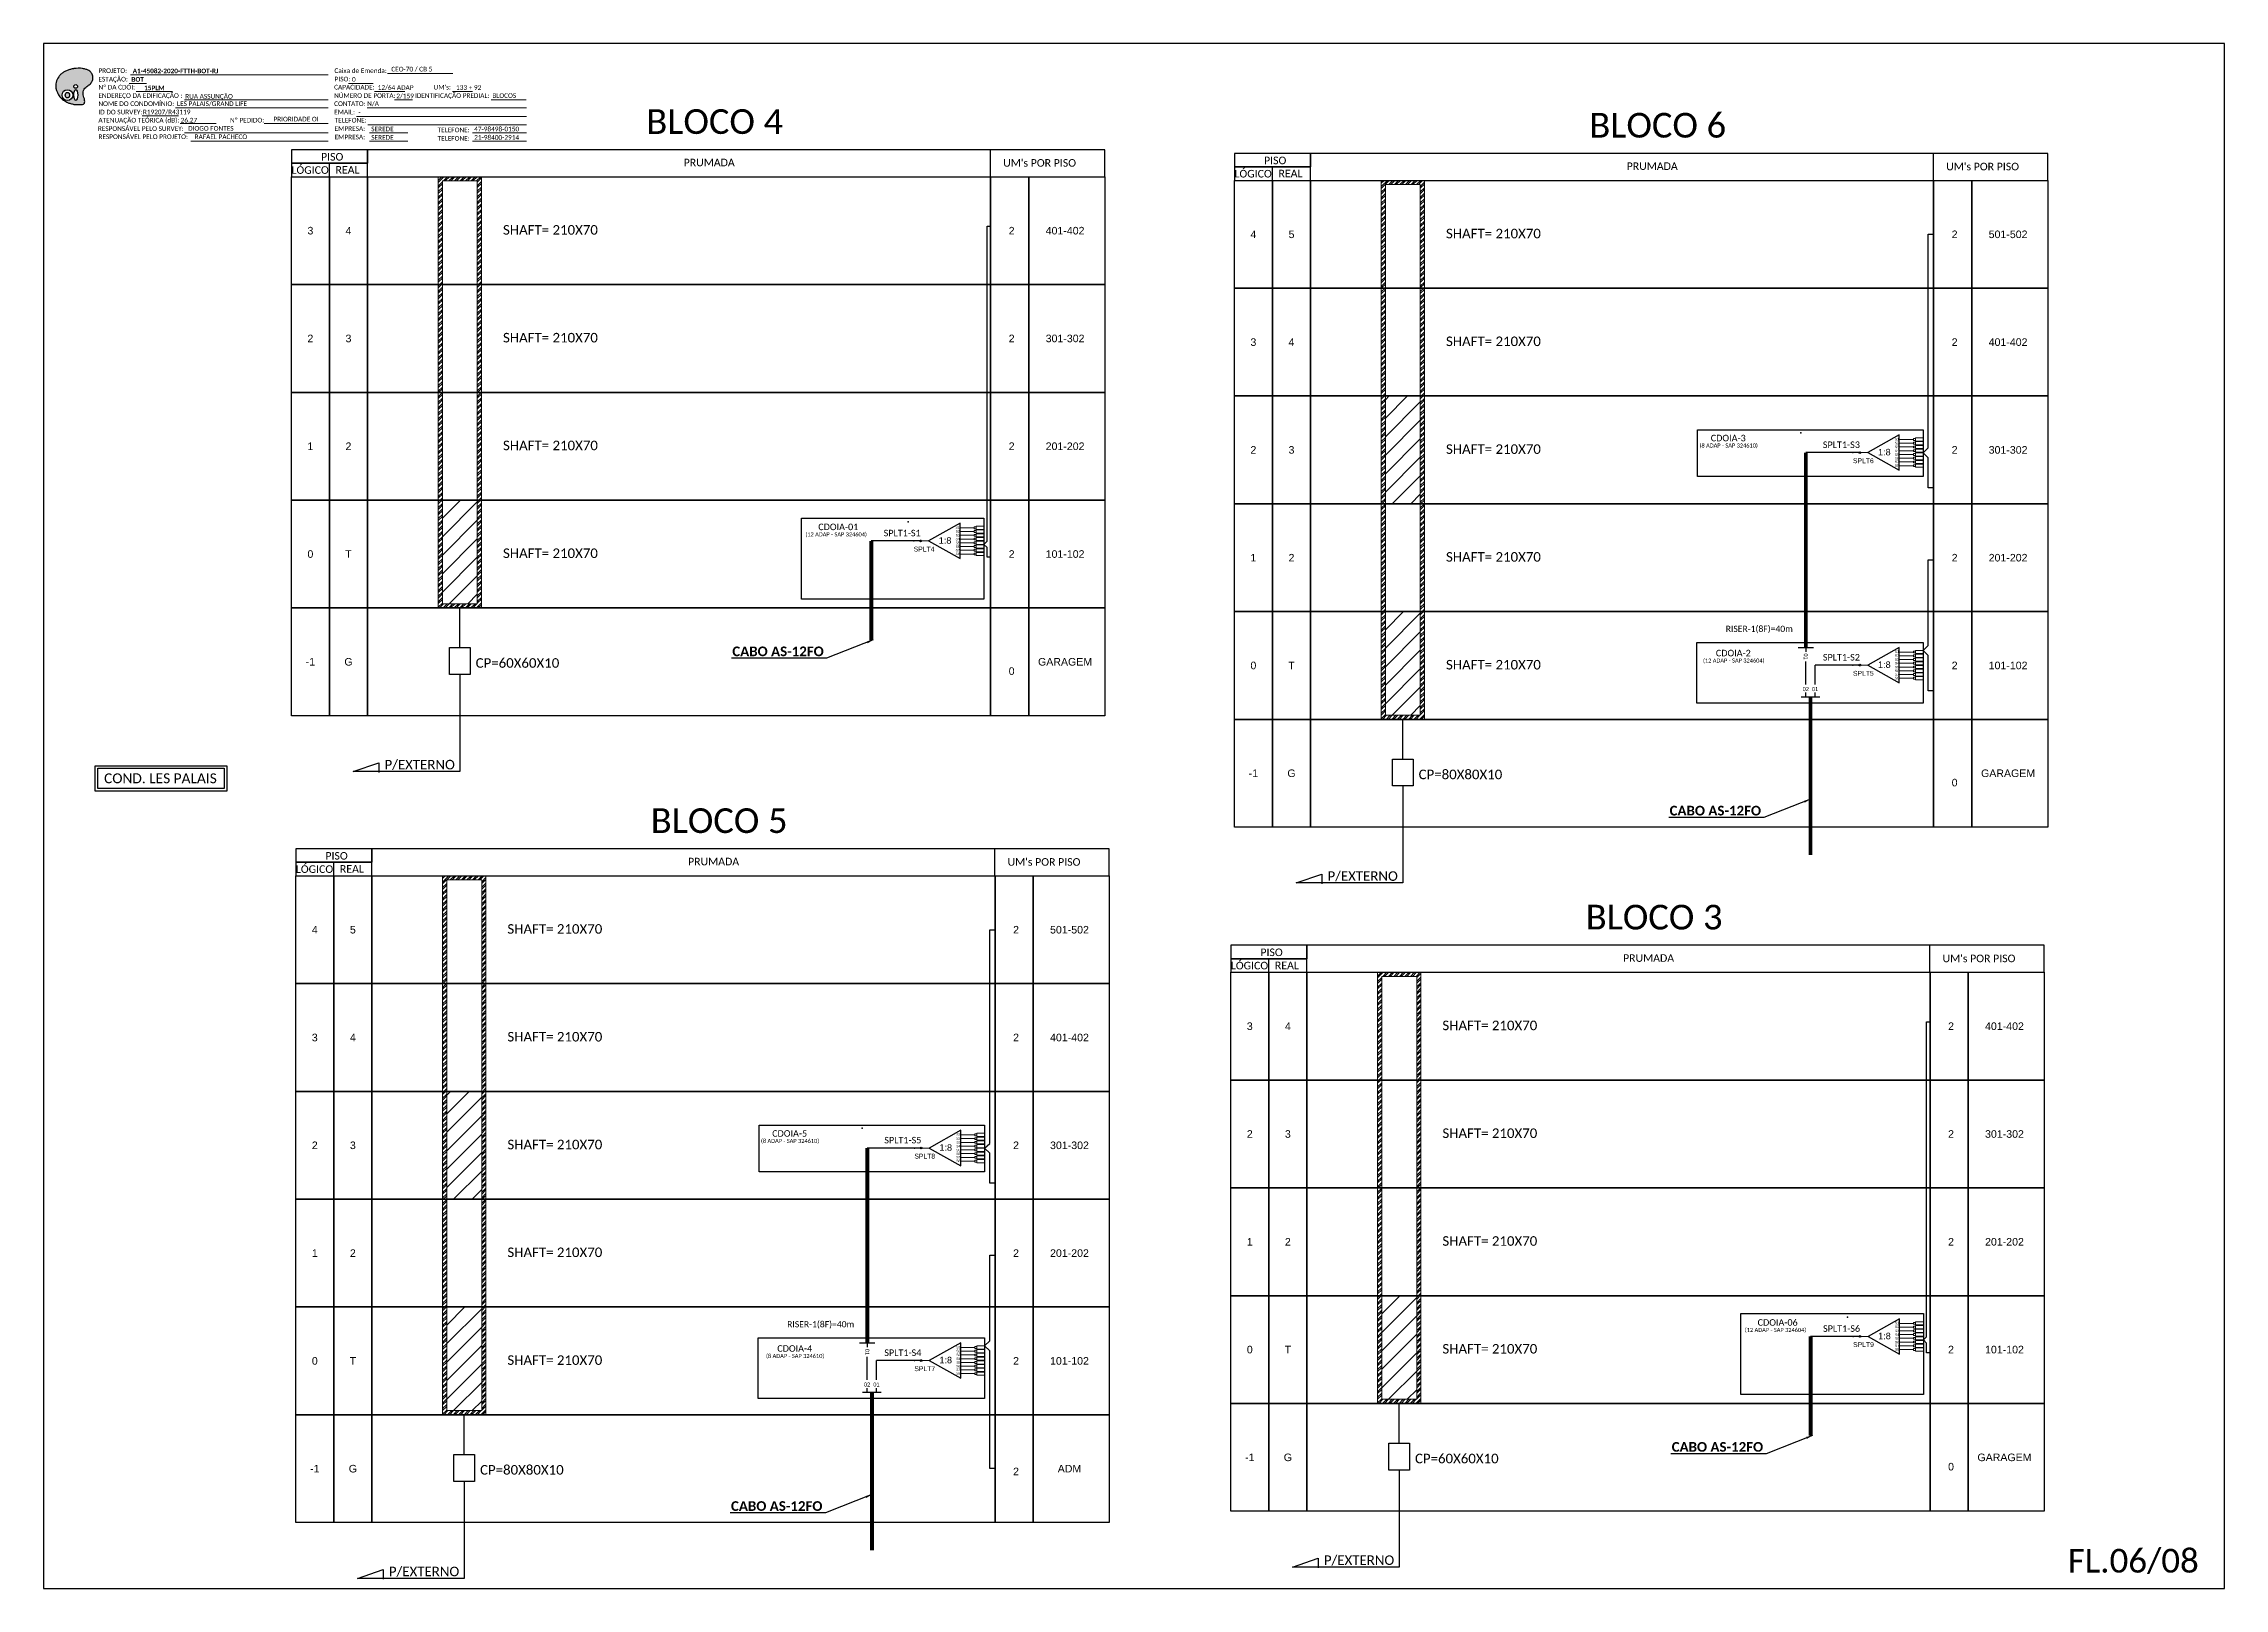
# Model space of a CAD drawing. Header units: inches. Extents: x 10034 to 13570, y 6729 to 9325.
# Drawn here: x 12732 to 13570, y 8039 to 8633 of the extents above; entities that cross this region are included whole.
import ezdxf
from ezdxf.enums import TextEntityAlignment as Align

# ---------------------------------------------------------------- set-up
doc = ezdxf.new("R2010")
doc.units = ezdxf.units.IN
doc.header["$MEASUREMENT"] = 0
doc.layers.add('Uifilar numeracao sangria', color=7, linetype='Continuous')
doc.styles.add('ARIAL', font='arial.ttf')
doc.styles.add('WMF-Calibri0', font='CALIBRI.TTF')
doc.styles.add('WMF-Calibri1', font='CALIBRIB.TTF')
doc.dimstyles.new('ISO-25', dxfattribs={"dimtxt": 2.5, "dimasz": 2.5, "dimexe": 1.25, "dimexo": 0.625, "dimtad": 1, "dimtxsty": 'Standard', "dimcen": 2.5, "dimadec": 0, "dimazin": 0, "dimtfac": 1, "dimtmove": 0, "dimatfit": 3, "dimfxl": 0, "dimarcsym": 0})

msp = doc.modelspace()

# ---------------------------------------------------------------- texts
at = {"color": 7, "lineweight": 0, "style": 'WMF-Calibri0'}
for s, height, p in [('PROJETO:', 1.793, (12752.94, 8621.3)), ('Caixa de Emenda:', 1.7927, (12843.69, 8621.3)), ('ESTAÇÃO:', 1.793, (12752.94, 8618.02)), ('Nº DA CDOI:', 1.7927, (12752.94, 8614.95)), ('ENDEREÇO DA EDIFICAÇÃO :', 1.7927, (12752.94, 8611.71)), ('CAPACIDADE:', 1.7927, (12843.59, 8614.95)), ('NÚMERO DE PORTA:', 1.7927, (12843.59, 8611.71)), ('PISO:', 1.793, (12843.77, 8618.06)), ('IDENTIFICAÇÃO PREDIAL:', 1.7927, (12874.67, 8611.71)), ("UM's:", 1.793, (12881.83, 8614.95)), ('BLOCOS', 1.793, (12904.41, 8611.71)), ('ATENUAÇÃO TEÓRICA (dB):', 1.7927, (12752.94, 8602.25)), ('NOME DO CONDOMÍNIO:', 1.7927, (12752.94, 8608.6)), ('ID DO SURVEY:', 1.7927, (12752.94, 8605.37)), ('LES PALAIS/GRAND LIFE', 1.7927, (12783.15, 8608.6)), ('26,27', 1.793, (12784.56, 8602.25)), ('Nº PEDIDO:', 1.793, (12803.53, 8602.26)), ('CONTATO: N/A', 1.7927, (12843.59, 8608.6)), ('EMAIL:', 1.793, (12843.59, 8605.37)), ('TELEFONE:', 1.793, (12843.77, 8602.25)), ('RESPONSÁVEL PELO SURVEY:', 1.7927, (12752.7, 8599.02)), ('RESPONSÁVEL PELO PROJETO:', 1.7927, (12752.94, 8595.9)), ('EMPRESA:', 1.793, (12843.77, 8599.02)), ('EMPRESA:', 1.793, (12843.77, 8595.78)), ('TELEFONE:', 1.793, (12883.37, 8598.51)), ('TELEFONE:', 1.793, (12883.37, 8595.27)), ('COND. LES PALAIS', 3.7902, (12755.12, 8348.19))]:
    msp.add_text(s, height=height, dxfattribs=at).set_placement(p)
at = {"color": 7, "linetype": 'Continuous'}
for s, height, style, p in [('A1-45082-2020-FTTH-BOT-RJ', 1.7927, 'WMF-Calibri1', (12766.13, 8621.2)), ('CEO-70 / CB 5', 1.7927, 'WMF-Calibri0', (12865.55, 8621.88)), ('BOT', 1.793, 'WMF-Calibri1', (12765.62, 8617.93)), ('RUA ASSUNÇÃO', 1.7927, 'WMF-Calibri0', (12786.32, 8611.43)), ('0', 1.79, 'WMF-Calibri0', (12850.46, 8617.92)), ('12/64 ADAP', 1.793, 'WMF-Calibri0', (12860.33, 8614.82)), ('2/159', 1.793, 'WMF-Calibri0', (12867.5, 8611.57)), ('133 + 92', 1.793, 'WMF-Calibri0', (12890.45, 8614.8)), ('R19207/R43119', 1.7927, 'WMF-Calibri0', (12770.07, 8605.4)), ('-', 1.79, 'WMF-Calibri0', (12852.94, 8605.22)), ('DIOGO FONTES', 1.7927, 'WMF-Calibri0', (12787.45, 8599.11)), ('RAFAEL PACHECO', 1.7927, 'WMF-Calibri0', (12789.94, 8595.87)), ('SEREDE', 1.793, 'WMF-Calibri0', (12857.83, 8598.87)), ('SEREDE', 1.793, 'WMF-Calibri0', (12857.83, 8595.63)), ('47-98498-0150', 1.7927, 'WMF-Calibri0', (12897.43, 8598.87)), ('21-98400-2914', 1.7927, 'WMF-Calibri0', (12897.43, 8595.63)), ('FL.06/08', 9.118, 'WMF-Calibri0', (13510.19, 8044.67))]:
    msp.add_text(s, height=height, dxfattribs=dict(at, style=style)).set_placement(p)
at = {"color": 7, "linetype": 'Continuous', "style": 'WMF-Calibri1'}
msp.add_text('15PLM', height=1.793, dxfattribs=at).set_placement((12774.46, 8614.66), align=Align.CENTER)
at = {"color": 7, "style": 'WMF-Calibri0'}
msp.add_text('PRIORIDADE OI', height=1.7927, dxfattribs=at).set_placement((12820.25, 8602.67))
at = {"style": 'WMF-Calibri0'}
for s, height, p in [('BLOCO 4', 9.494, (12963.63, 8597.87)), ('BLOCO 6', 9.494, (13326.24, 8596.46)), ('     PISO', 2.911, (12833.41, 8587.63)), ('PRUMADA', 2.911, (12977.98, 8585.42)), ("UM's POR PISO", 2.9114, (13100.85, 8585.27)), ('     PISO', 2.911, (13196.02, 8586.22)), ('PRUMADA', 2.911, (13340.59, 8584.02)), ("UM's POR PISO", 2.9114, (13463.46, 8583.87)), ('  LÓGICO', 2.911, (12825.13, 8582.53)), ('    REAL', 2.911, (12840.01, 8582.6)), ('  LÓGICO', 2.911, (13187.73, 8581.12)), ('    REAL', 2.911, (13202.62, 8581.19)), ('SHAFT= 210X70', 3.6661, (12908.51, 8559.14)), ('SHAFT= 210X70', 3.6661, (13271.12, 8557.73)), ('SHAFT= 210X70', 3.6661, (12908.51, 8517.69)), ('SHAFT= 210X70', 3.6661, (13271.12, 8516.29)), ('SHAFT= 210X70', 3.6661, (12908.51, 8476.25)), ('SHAFT= 210X70', 3.6661, (13271.12, 8474.84)), ('SHAFT= 210X70', 3.6661, (12908.51, 8434.8)), ('SHAFT= 210X70', 3.6661, (13271.12, 8433.39)), ('SHAFT= 210X70', 3.6661, (13271.12, 8391.94)), ('BLOCO 5', 9.494, (12965.32, 8329.06)), ('     PISO', 2.911, (12835.1, 8318.82)), ('PRUMADA', 2.911, (12979.67, 8316.62)), ("UM's POR PISO", 2.9114, (13102.54, 8316.47)), ('  LÓGICO', 2.911, (12826.82, 8313.72)), ('    REAL', 2.911, (12841.7, 8313.79)), ('SHAFT= 210X70', 3.6661, (12910.2, 8290.33)), ('BLOCO 3', 9.494, (13324.85, 8291.96)), ('  LÓGICO', 2.911, (13186.35, 8276.62)), ('     PISO', 2.911, (13194.63, 8281.72)), ('    REAL', 2.911, (13201.23, 8276.69)), ('PRUMADA', 2.911, (13339.2, 8279.52)), ("UM's POR PISO", 2.9114, (13462.07, 8279.37)), ('SHAFT= 210X70', 3.6661, (12910.2, 8248.89)), ('SHAFT= 210X70', 3.6661, (13269.73, 8253.24)), ('SHAFT= 210X70', 3.6661, (12910.2, 8207.44)), ('SHAFT= 210X70', 3.6661, (13269.73, 8211.79)), ('SHAFT= 210X70', 3.6661, (12910.2, 8165.99)), ('SHAFT= 210X70', 3.6661, (13269.73, 8170.34)), ('SHAFT= 210X70', 3.6661, (12910.2, 8124.54)), ('SHAFT= 210X70', 3.6661, (13269.73, 8128.89))]:
    msp.add_text(s, height=height, dxfattribs=at).set_placement(p)
at = {"color": 0, "style": 'ARIAL'}
for s, height, p in [('3', 2.91, (12834.45, 8560.67)), ('4', 2.91, (12849.1, 8560.67)), ('2', 2.91, (13104.1, 8560.67)), ('401-402', 2.911, (13124.65, 8560.67)), ('4', 2.91, (13197.06, 8559.27)), ('5', 2.91, (13211.71, 8559.27)), ('2', 2.91, (13466.7, 8559.27)), ('501-502', 2.911, (13487.26, 8559.27)), ('2', 2.91, (12834.45, 8519.23)), ('3', 2.91, (12849.1, 8519.23)), ('2', 2.91, (13104.1, 8519.23)), ('301-302', 2.911, (13124.65, 8519.23)), ('3', 2.91, (13197.06, 8517.82)), ('4', 2.91, (13211.71, 8517.82)), ('2', 2.91, (13466.7, 8517.82)), ('401-402', 2.911, (13487.26, 8517.82)), ('1', 2.91, (12834.45, 8477.78)), ('2', 2.91, (12849.1, 8477.78)), ('2', 2.91, (13104.1, 8477.78)), ('201-202', 2.911, (13124.65, 8477.78)), ('2', 2.91, (13197.06, 8476.37)), ('3', 2.91, (13211.71, 8476.37)), ('2', 2.91, (13466.7, 8476.37)), ('301-302', 2.911, (13487.26, 8476.37)), ('0', 2.91, (12834.45, 8436.33)), ('T', 2.91, (12849.1, 8436.33)), ('2', 2.91, (13104.1, 8436.33)), ('101-102', 2.911, (13124.65, 8436.33)), ('1', 2.91, (13197.06, 8434.92)), ('2', 2.91, (13211.71, 8434.92)), ('2', 2.91, (13466.7, 8434.92)), ('201-202', 2.911, (13487.26, 8434.92)), ('-1', 2.911, (12834.45, 8394.88)), ('G', 2.91, (12849.1, 8394.88)), ('GARAGEM', 2.911, (13124.65, 8394.88)), ('0', 2.91, (13197.06, 8393.48)), ('T', 2.91, (13211.71, 8393.48)), ('2', 2.91, (13466.7, 8393.48)), ('101-102', 2.911, (13487.26, 8393.48)), ('0', 2.91, (13104.1, 8391.3)), ('-1', 2.911, (13197.06, 8352.03)), ('G', 2.91, (13211.71, 8352.03)), ('GARAGEM', 2.911, (13487.26, 8352.03)), ('0', 2.91, (13466.7, 8348.45)), ('4', 2.91, (12836.14, 8291.87)), ('5', 2.91, (12850.79, 8291.87)), ('2', 2.91, (13105.79, 8291.87)), ('501-502', 2.911, (13126.34, 8291.87)), ('3', 2.91, (12836.14, 8250.42)), ('4', 2.91, (12850.79, 8250.42)), ('2', 2.91, (13105.79, 8250.42)), ('401-402', 2.911, (13126.34, 8250.42)), ('3', 2.91, (13195.67, 8254.77)), ('4', 2.91, (13210.32, 8254.77)), ('2', 2.91, (13465.32, 8254.77)), ('401-402', 2.911, (13485.87, 8254.77)), ('2', 2.91, (12836.14, 8208.97)), ('3', 2.91, (12850.79, 8208.97)), ('2', 2.91, (13105.79, 8208.97)), ('301-302', 2.911, (13126.34, 8208.97)), ('2', 2.91, (13195.67, 8213.32)), ('3', 2.91, (13210.32, 8213.32)), ('2', 2.91, (13465.32, 8213.32)), ('301-302', 2.911, (13485.87, 8213.32)), ('1', 2.91, (12836.14, 8167.52)), ('2', 2.91, (12850.79, 8167.52)), ('2', 2.91, (13105.79, 8167.52)), ('201-202', 2.911, (13126.34, 8167.52)), ('1', 2.91, (13195.67, 8171.87)), ('2', 2.91, (13210.32, 8171.87)), ('2', 2.91, (13465.32, 8171.87)), ('201-202', 2.911, (13485.87, 8171.87)), ('0', 2.91, (12836.14, 8126.08)), ('T', 2.91, (12850.79, 8126.08)), ('2', 2.91, (13105.79, 8126.08)), ('101-102', 2.911, (13126.34, 8126.08)), ('0', 2.91, (13195.67, 8130.43)), ('T', 2.91, (13210.32, 8130.43)), ('2', 2.91, (13465.32, 8130.43)), ('101-102', 2.911, (13485.87, 8130.43)), ('-1', 2.911, (12836.14, 8084.63)), ('G', 2.91, (12850.79, 8084.63)), ('2', 2.91, (13105.79, 8083.56)), ('ADM', 2.911, (13126.34, 8084.63)), ('-1', 2.911, (13195.67, 8088.98)), ('G', 2.91, (13210.32, 8088.98)), ('0', 2.91, (13465.32, 8085.4)), ('GARAGEM', 2.911, (13485.87, 8088.98))]:
    msp.add_text(s, height=height, dxfattribs=at).set_placement(p, align=Align.MIDDLE_CENTER)
at = {"color": 3, "style": 'WMF-Calibri0'}
for s, p in [('SPLT1-S3', (13416.04, 8477.11)), ('SPLT1-S1', (13054.88, 8443.15)), ('SPLT1-S2', (13416.04, 8395.38)), ('SPLT1-S5', (13055.13, 8209.71)), ('SPLT1-S6', (13416.1, 8137.25)), ('SPLT1-S4', (13055.13, 8127.98))]:
    msp.add_text(s, height=2.496, dxfattribs=at).set_placement(p)
at = {"color": 5, "style": 'WMF-Calibri0'}
for p in [(13378.7, 8406.38), (13017.78, 8138.98)]:
    msp.add_text('RISER-1(8F)=40m', height=2.3699, dxfattribs=at).set_placement(p)
at = {"color": 0, "style": 'WMF-Calibri0'}
for s, height, p in [('CP=60X60X10', 3.6661, (12898, 8392.6)), ('P/EXTERNO', 3.666, (12862.94, 8353.52)), ('CP=80X80X10', 3.6661, (13260.6, 8349.75)), ('P/EXTERNO', 3.666, (13225.54, 8310.67)), ('CP=80X80X10', 3.6661, (12899.69, 8082.35)), ('CP=60X60X10', 3.6661, (13259.21, 8086.7)), ('P/EXTERNO', 3.666, (13224.16, 8047.62)), ('P/EXTERNO', 3.666, (12864.63, 8043.27))]:
    msp.add_text(s, height=height, dxfattribs=at).set_placement(p)
at = {"color": 1, "ltscale": 8, "style": 'WMF-Calibri1'}
for p in [(12996.69, 8397.04), (13357.1, 8335.8), (13357.91, 8091.14), (12996.18, 8068.4)]:
    msp.add_text('CABO AS-12FO', height=3.7192, dxfattribs=at).set_placement(p)
at = {"style": 'ARIAL'}
for p in [(13409.48, 8396.9), (13048.56, 8129.5)]:
    msp.add_text('01', height=1.56, rotation=270, dxfattribs=at).set_placement(p, align=Align.MIDDLE_CENTER)
for s, p in [('02', (13409.47, 8384.38)), ('01', (13413.04, 8384.38)), ('02', (13048.55, 8116.98)), ('01', (13052.12, 8116.98))]:
    msp.add_text(s, height=1.56, dxfattribs=at).set_placement(p, align=Align.MIDDLE_CENTER)

# ---------------------------------------------------------------- blocks, each defined once
blk = doc.blocks.new('SPLITTER_')
blk.add_point((0, 0))
at = {"style": 'ARIAL', "flags": 4}
blk.add_attdef('SPLT', (0, -3.26), '', height=1.5, dxfattribs=at)
blk = doc.blocks.new('SPLT_1-8_SC-APC')
at = {"color": 1}
blk.add_lwpolyline([(-7.37, -2.1), (-17.04, -7.55), (-7.37, -13), (-7.37, -2.1)], dxfattribs=at)
at = {"color": 3, "lineweight": 0}
for points in [[(-2.99, -3.51), (-7.37, -3.51)], [(-7.37, -4.66), (-2.99, -4.66)], [(-7.37, -5.82), (-2.99, -5.82)], [(-2.41, -3.02), (-2.41, -4)], [(-2.41, -3.02), (0, -3.02)], [(-2.41, -4), (0, -4)], [(-2.41, -4.17), (-2.41, -5.16)], [(-2.41, -4.17), (0, -4.17)], [(-2.41, -5.16), (0, -5.16)], [(-2.41, -5.32), (-2.41, -6.31)], [(-2.41, -5.32), (0, -5.32)], [(-2.41, -6.31), (0, -6.31)], [(-2.41, -6.48), (-2.41, -7.46)], [(-2.41, -6.48), (0, -6.48)], [(-7.37, -6.97), (-2.99, -6.97)], [(-7.37, -8.12), (-2.99, -8.12)], [(-7.37, -9.28), (-2.99, -9.28)], [(-7.37, -10.43), (-2.99, -10.43)], [(-7.37, -11.58), (-2.99, -11.58)], [(-2.41, -7.46), (0, -7.46)], [(-2.41, -7.63), (-2.41, -8.62)], [(-2.41, -7.63), (0, -7.63)], [(-2.41, -8.62), (0, -8.62)], [(-2.41, -8.78), (-2.41, -9.77)], [(-2.41, -8.78), (0, -8.78)], [(-2.41, -9.77), (0, -9.77)], [(-2.41, -9.94), (-2.41, -10.92)], [(-2.41, -9.94), (0, -9.94)], [(-2.41, -10.92), (0, -10.92)], [(-2.41, -11.09), (-2.41, -12.08)], [(-2.41, -11.09), (0, -11.09)], [(-2.41, -12.08), (0, -12.08)]]:
    blk.add_lwpolyline(points, dxfattribs=at)
for points in [[(-2.99, -3.22), (-2.41, -3.22), (-2.41, -3.8), (-2.99, -3.8)], [(-2.99, -4.38), (-2.41, -4.38), (-2.41, -4.95), (-2.99, -4.95)], [(-2.99, -5.53), (-2.41, -5.53), (-2.41, -6.1), (-2.99, -6.1)], [(-2.99, -6.68), (-2.41, -6.68), (-2.41, -7.26), (-2.99, -7.26)], [(-2.99, -7.84), (-2.41, -7.84), (-2.41, -8.41), (-2.99, -8.41)], [(-2.99, -8.99), (-2.41, -8.99), (-2.41, -9.56), (-2.99, -9.56)], [(-2.99, -10.14), (-2.41, -10.14), (-2.41, -10.72), (-2.99, -10.72)], [(-2.99, -11.3), (-2.41, -11.3), (-2.41, -11.87), (-2.99, -11.87)]]:
    blk.add_lwpolyline(points, close=True, dxfattribs=at)
at = {"color": 1, "lineweight": 0}
blk.add_lwpolyline([(-17.04, -7.55), (-19.26, -7.55)], dxfattribs=at)
at = {"color": 1, "style": 'ARIAL'}
for s, height, p in [('1:8', 2, (-13.91, -8.4)), ('S1', 0.75, (-8.74, -3.78)), ('S2', 0.75, (-8.74, -4.97)), ('S3', 0.75, (-8.74, -6.18)), ('S4', 0.75, (-8.74, -7.36)), ('S5', 0.75, (-8.74, -8.57)), ('S6', 0.75, (-8.74, -9.69)), ('S7', 0.75, (-8.74, -10.78)), ('S8', 0.75, (-8.74, -11.9))]:
    blk.add_text(s, height=height, dxfattribs=at).set_placement(p)
blk = doc.blocks.new('A$C415C251F')
at = {"color": 3}
blk.add_point((0, 0), dxfattribs=at)
blk = doc.blocks.new('LEG_CDOIA8_C-SPLT_DIR')
at = {"color": 3}
blk.add_blockref('A$C415C251F', (0, 0), dxfattribs=at)
at = {"color": 1, "style": 'WMF-Calibri0', "flags": 4}
blk.add_attdef('CDO', (-26.84, -2.61), '', height=2, dxfattribs=at)
blk.add_attdef('MODELO', text='', height=1.5, dxfattribs=at).set_placement((-22.23, -4.54), align=Align.CENTER)
at = {"style": 'ARIAL', "flags": 4}
blk.add_attdef('SPLITAGEM', text='', height=1.5, dxfattribs=at).set_placement((-18.36, -12.59), align=Align.CENTER)
blk = doc.blocks.new('OI')
h = blk.add_hatch(color=40)
edge = h.paths.add_edge_path()
edge.add_spline(control_points=[(4.35, -0.67), (3.92, -0.99), (3.26, -1.5), (2.81, -2.59), (2.9, -3.5), (3.06, -4.27), (3.31, -4.85), (3.37, -5.39), (3.4, -5.88), (3.2, -6.4), (2.54, -6.61), (1.65, -6.63), (0.55, -6.67), (-0.56, -6.42), (-1.61, -6.14), (-2.77, -5.61), (-3.92, -4.77), (-4.89, -3.7), (-5.34, -2.65), (-5.6, -1.94), (-5.85, -0.96), (-5.71, 0.47), (-5.1, 2.02), (-4.14, 3.02), (-3.3, 3.61), (-2.37, 4.16), (-1.36, 4.44), (-0.56, 4.7), (0.79, 4.85), (2.24, 4.97), (3.79, 4.57), (4.67, 4.21), (5.44, 3.65), (5.76, 2.99), (6.03, 2.21), (6.01, 1.46), (5.72, 0.64), (5.31, 0.08), (4.88, -0.38), (4.51, -0.55), (4.35, -0.67)], knot_values=[0, 0, 0, 0, 1.60434, 2.417191, 3.427595, 4.282808, 4.776746, 5.304182, 5.888771, 6.258406, 6.858137, 7.79129, 8.986195, 10.124242, 11.187857, 12.242908, 13.953784, 15.414161, 16.515391, 17.349188, 17.675853, 19.552021, 21.515531, 22.568638, 23.63245, 24.621084, 25.782718, 26.745347, 27.142653, 29.870543, 31.004649, 31.921532, 32.709589, 33.801391, 34.042471, 35.192333, 35.971461, 36.628871, 37.254359, 37.836911, 37.836911, 37.836911, 37.836911], degree=3, periodic=0)
h.paths.add_polyline_path([(1.13, -0.87, -1), (-0.04, -0.87, -1)], flags=16)
edge = h.paths.add_edge_path(flags=16)
edge.add_ellipse((0.56, -3.59), major_axis=(-0.02, 1.71), ratio=0.361305, start_angle=0, end_angle=360)
h.paths.add_polyline_path([(-0.36, -3.62, -1), (-3.8, -3.62, -1)], flags=16)
edge = h.paths.add_edge_path(flags=0)
edge.add_ellipse((-2.08, -3.62), major_axis=(0, 0.885), ratio=0.758294, start_angle=0, end_angle=360)
at = {"color": 40}
for centre, radius in [((-2.08, -3.62), 1.72), ((0.54, -0.87), 0.587)]:
    blk.add_circle(centre, radius, dxfattribs=at)
blk.add_ellipse((-2.08, -3.62), major_axis=(0, 0.885), ratio=0.758294, start_param=-3.141592653589792, end_param=3.141592653589792, dxfattribs=at)
blk.add_ellipse((0.56, -3.59), major_axis=(-0.02, 1.71), ratio=0.361305, dxfattribs=at)
at = {"color": 40, "start_tangent": (-0.800898, -0.598801), "end_tangent": (-0.800898, -0.598801)}
blk.add_spline([(4.35, -0.67), (3.2, -1.78), (2.9, -2.54), (2.92, -3.55), (3.12, -4.38), (3.28, -4.85), (3.37, -5.37), (3.35, -5.95), (3.2, -6.29), (2.66, -6.55), (1.73, -6.63), (0.54, -6.62), (-0.58, -6.41), (-1.6, -6.11), (-2.56, -5.67), (-3.95, -4.67), (-4.89, -3.56), (-5.37, -2.56), (-5.64, -1.78), (-5.72, -1.46), (-5.63, 0.42), (-4.84, 2.22), (-4.13, 2.99), (-3.27, 3.62), (-2.4, 4.09), (-1.3, 4.47), (-0.37, 4.72), (0.02, 4.77), (2.75, 4.8), (3.85, 4.53), (4.69, 4.16), (5.31, 3.68), (5.85, 2.73), (5.93, 2.5), (5.94, 1.35), (5.67, 0.62), (5.29, 0.08), (4.84, -0.36), (4.35, -0.67)], degree=3, dxfattribs=at)

# ---------------------------------------------------------------- hatches: boundary and pattern name
h = msp.add_hatch()
h.set_pattern_fill('ANSI32', color=3, scale=0.158226)
h.set_pattern_definition([(45, (796.1839, 12081.3425), (-1.06568318, 1.06568318), []), (45, (796.8944, 12081.3425), (-1.06568318, 1.06568318), [])])
h.paths.add_polyline_path([(12883.61, 8581.4), (12900.23, 8581.4), (12900.23, 8415.61), (12883.61, 8415.61)])
h.paths.add_polyline_path([(12885.19, 8579.81), (12898.64, 8579.81), (12898.64, 8417.19), (12885.19, 8417.19)], flags=16)
h = msp.add_hatch()
h.set_pattern_fill('ANSI32', color=3, scale=0.158226)
h.set_pattern_definition([(45, (1158.7919, 12038.4884), (-1.06568318, 1.06568318), []), (45, (1159.5023, 12038.4884), (-1.06568318, 1.06568318), [])])
h.paths.add_polyline_path([(13246.22, 8579.99), (13262.83, 8579.99), (13262.83, 8372.75), (13246.22, 8372.75)])
h.paths.add_polyline_path([(13247.8, 8578.41), (13261.25, 8578.41), (13261.25, 8374.34), (13247.8, 8374.34)], flags=16)
h = msp.add_hatch()
h.set_pattern_fill('ANSI31', color=1, scale=1.582261)
h.set_pattern_definition([(45, (-3400.739, -3932.811), (-3.5522773, 3.5522773), [])])
h.paths.add_polyline_path([(13261.25, 8497.1), (13247.8, 8497.1), (13247.8, 8455.65), (13261.25, 8455.65)])
h = msp.add_hatch(color=3)
h.dxf.hatch_style = 1
edge = h.paths.add_edge_path()
edge.add_arc((13430.26, 8475.33), 0.32, 0, 360)
h = msp.add_hatch(color=3)
h.dxf.hatch_style = 1
edge = h.paths.add_edge_path()
edge.add_arc((13430.26, 8475.33), 0.32, 0, 360)
h = msp.add_hatch()
h.set_pattern_fill('ANSI31', color=1, scale=1.582261)
h.set_pattern_definition([(45, (-3763.347, -3971.2693), (-3.5522773, 3.5522773), [])])
h.paths.add_polyline_path([(12898.64, 8457.05), (12885.19, 8457.05), (12885.19, 8417.19), (12898.64, 8417.19)])
h = msp.add_hatch(color=3)
h.dxf.hatch_style = 1
edge = h.paths.add_edge_path()
edge.add_arc((13069.1, 8441.37), 0.32, 0, 360)
h = msp.add_hatch(color=3)
h.dxf.hatch_style = 1
edge = h.paths.add_edge_path()
edge.add_arc((13069.1, 8441.37), 0.32, 0, 360)
h = msp.add_hatch()
h.set_pattern_fill('ANSI31', color=1, scale=1.582261)
h.set_pattern_definition([(45, (-3400.739, -4014.1234), (-3.5522773, 3.5522773), [])])
h.paths.add_polyline_path([(13261.25, 8414.2), (13247.8, 8414.2), (13247.8, 8374.34), (13261.25, 8374.34)])
h = msp.add_hatch(color=3)
h.dxf.hatch_style = 1
edge = h.paths.add_edge_path()
edge.add_arc((13430.26, 8393.6), 0.32, 0, 360)
h = msp.add_hatch(color=3)
h.dxf.hatch_style = 1
edge = h.paths.add_edge_path()
edge.add_arc((13430.26, 8393.6), 0.32, 0, 360)
h = msp.add_hatch()
h.set_pattern_fill('ANSI32', color=3, scale=0.158226)
h.set_pattern_definition([(45, (797.8733, 11771.088), (-1.06568318, 1.06568318), []), (45, (798.5838, 11771.088), (-1.06568318, 1.06568318), [])])
h.paths.add_polyline_path([(12885.3, 8312.59), (12901.92, 8312.59), (12901.92, 8105.35), (12885.3, 8105.35)])
h.paths.add_polyline_path([(12886.88, 8311.01), (12900.33, 8311.01), (12900.33, 8106.94), (12886.88, 8106.94)], flags=16)
h = msp.add_hatch()
h.set_pattern_fill('ANSI32', color=3, scale=0.158226)
h.set_pattern_definition([(45, (1157.4033, 11775.438), (-1.06568318, 1.06568318), []), (45, (1158.1138, 11775.438), (-1.06568318, 1.06568318), [])])
h.paths.add_polyline_path([(13244.83, 8275.49), (13261.45, 8275.49), (13261.45, 8109.7), (13244.83, 8109.7)])
h.paths.add_polyline_path([(13246.41, 8273.91), (13259.86, 8273.91), (13259.86, 8111.29), (13246.41, 8111.29)], flags=16)
h = msp.add_hatch()
h.set_pattern_fill('ANSI31', color=1, scale=1.582261)
h.set_pattern_definition([(45, (-3761.6574, -4200.2114), (-3.5522773, 3.5522773), [])])
h.paths.add_polyline_path([(12900.33, 8229.7), (12886.88, 8229.7), (12886.88, 8188.25), (12900.33, 8188.25)])
h = msp.add_hatch(color=3)
h.dxf.hatch_style = 1
edge = h.paths.add_edge_path()
edge.add_arc((13069.34, 8207.93), 0.32, 0, 360)
h = msp.add_hatch(color=3)
h.dxf.hatch_style = 1
edge = h.paths.add_edge_path()
edge.add_arc((13069.34, 8207.93), 0.32, 0, 360)
h = msp.add_hatch()
h.set_pattern_fill('ANSI31', color=1, scale=1.582261)
h.set_pattern_definition([(45, (-3402.1274, -4277.1737), (-3.5522773, 3.5522773), [])])
h.paths.add_polyline_path([(13259.86, 8151.15), (13246.41, 8151.15), (13246.41, 8111.29), (13259.86, 8111.29)])
h = msp.add_hatch()
h.set_pattern_fill('ANSI31', color=1, scale=1.582261)
h.set_pattern_definition([(45, (-3761.6574, -4281.524), (-3.5522773, 3.5522773), [])])
h.paths.add_polyline_path([(12900.33, 8146.8), (12886.88, 8146.8), (12886.88, 8106.94), (12900.33, 8106.94)])
h = msp.add_hatch(color=3)
h.dxf.hatch_style = 1
edge = h.paths.add_edge_path()
edge.add_arc((13430.32, 8135.47), 0.32, 0, 360)
h = msp.add_hatch(color=3)
h.dxf.hatch_style = 1
edge = h.paths.add_edge_path()
edge.add_arc((13430.32, 8135.47), 0.32, 0, 360)
h = msp.add_hatch(color=3)
h.dxf.hatch_style = 1
edge = h.paths.add_edge_path()
edge.add_arc((13069.34, 8126.2), 0.32, 0, 360)
h = msp.add_hatch(color=3)
h.dxf.hatch_style = 1
edge = h.paths.add_edge_path()
edge.add_arc((13069.34, 8126.2), 0.32, 0, 360)

# ---------------------------------------------------------------- linework, layer by layer
for points in [[(12731.87, 8038.59), (13570.43, 8038.59), (13570.43, 8632.59), (12731.87, 8632.59), (12731.87, 8038.59)], [(12856.43, 8581.4), (13139.97, 8581.4), (13139.97, 8591.81), (12856.43, 8591.81), (12856.43, 8591.81), (12856.43, 8586.6)], [(13096.01, 8581.4), (13096.01, 8591.81)], [(13219.03, 8579.99), (13502.58, 8579.99), (13502.58, 8590.4), (13219.03, 8590.4), (13219.03, 8590.4), (13219.03, 8585.2)], [(13458.61, 8579.99), (13458.61, 8590.4)], [(12841.78, 8581.4), (12841.78, 8586.6)], [(13204.39, 8579.99), (13204.39, 8585.2)], [(12891.92, 8400.36), (12891.92, 8415.62)], [(13254.53, 8357.5), (13254.53, 8372.77)], [(12858.12, 8312.59), (13141.66, 8312.59), (13141.66, 8323), (12858.12, 8323), (12858.12, 8323), (12858.12, 8317.79)], [(13097.69, 8312.59), (13097.69, 8323)], [(12843.47, 8312.59), (12843.47, 8317.79)], [(13217.65, 8275.49), (13501.19, 8275.49), (13501.19, 8285.9), (13217.65, 8285.9), (13217.65, 8285.9), (13217.65, 8280.7)], [(13457.22, 8275.49), (13457.22, 8285.9)], [(13203, 8275.49), (13203, 8280.7)], [(13253.14, 8094.45), (13253.14, 8109.72)], [(12893.61, 8090.1), (12893.61, 8105.37)]]:
    msp.add_lwpolyline(points)
at = {"color": 7, "lineweight": 0}
for points in [[(12765.34, 8620.55), (12841.31, 8620.55)], [(12864.15, 8621.04), (12889.28, 8621.04)], [(12764.82, 8617.27), (12771.37, 8617.27)], [(12767.49, 8614.2), (12781.43, 8614.2)], [(12849.11, 8617.32), (12858.59, 8617.32)], [(12859.16, 8614.2), (12870.77, 8614.2)], [(12889.1, 8614.2), (12896.76, 8614.2)], [(12769.8, 8604.79), (12783.75, 8604.79)], [(12782.64, 8607.86), (12841.31, 8607.86)], [(12786.05, 8610.97), (12841.31, 8610.97)], [(12852.23, 8604.62), (12917.5, 8604.62)], [(12856.27, 8607.86), (12917.5, 8607.86)], [(12866.74, 8610.97), (12873.69, 8610.97)], [(12903.91, 8610.97), (12917.47, 8610.97)], [(12784.34, 8601.82), (12798.28, 8601.82)], [(12786.05, 8598.27), (12841.31, 8598.27)], [(12816.67, 8601.83), (12841.17, 8601.83)], [(12817.17, 8601.83), (12841.32, 8601.83)], [(12856.52, 8601.38), (12917.5, 8601.38)], [(12857.13, 8598.27), (12871.93, 8598.27)], [(12896.73, 8598.27), (12917.5, 8598.27)], [(12788.54, 8595.03), (12841.31, 8595.03)], [(12857.13, 8595.03), (12871.93, 8595.03)], [(12896.73, 8595.03), (12917.5, 8595.03)]]:
    msp.add_lwpolyline(points, dxfattribs=at)
for points in [[(12827.13, 8586.6), (12856.43, 8586.6), (12856.43, 8591.81), (12827.13, 8591.81)], [(13189.74, 8585.2), (13219.03, 8585.2), (13219.03, 8590.4), (13189.74, 8590.4)], [(12827.13, 8581.4), (12856.43, 8581.4), (12856.43, 8586.6), (12827.13, 8586.6)], [(13189.74, 8579.99), (13219.03, 8579.99), (13219.03, 8585.2), (13189.74, 8585.2)], [(12887.94, 8400.36), (12895.9, 8400.36), (12895.9, 8390), (12887.94, 8390)], [(12751.74, 8354.93), (12802.32, 8354.93), (12802.32, 8345.15), (12751.74, 8345.15)], [(12752.74, 8353.93), (12801.32, 8353.93), (12801.32, 8346.15), (12752.74, 8346.15)], [(13250.55, 8357.5), (13258.51, 8357.5), (13258.51, 8347.14), (13250.55, 8347.14)], [(12828.82, 8317.79), (12858.12, 8317.79), (12858.12, 8323), (12828.82, 8323)], [(12828.82, 8312.59), (12858.12, 8312.59), (12858.12, 8317.79), (12828.82, 8317.79)], [(13188.35, 8280.7), (13217.65, 8280.7), (13217.65, 8285.9), (13188.35, 8285.9)], [(13188.35, 8275.49), (13217.65, 8275.49), (13217.65, 8280.7), (13188.35, 8280.7)], [(13249.16, 8094.45), (13257.12, 8094.45), (13257.12, 8084.09), (13249.16, 8084.09)], [(12889.63, 8090.1), (12897.59, 8090.1), (12897.59, 8079.74), (12889.63, 8079.74)]]:
    msp.add_lwpolyline(points, close=True)
at = {"color": 0}
for points in [[(12827.13, 8581.4), (12841.78, 8581.4), (12841.78, 8539.95), (12827.13, 8539.95)], [(12841.78, 8581.4), (12856.43, 8581.4), (12856.43, 8539.95), (12841.78, 8539.95)], [(12856.43, 8581.4), (13096.03, 8581.4), (13096.03, 8539.95), (12856.43, 8539.95)], [(13096.03, 8581.4), (13110.67, 8581.4), (13110.67, 8539.95), (13096.03, 8539.95)], [(13110.67, 8581.4), (13139.97, 8581.4), (13139.97, 8539.95), (13110.67, 8539.95)], [(13189.74, 8579.99), (13204.39, 8579.99), (13204.39, 8538.54), (13189.74, 8538.54)], [(13204.39, 8579.99), (13219.03, 8579.99), (13219.03, 8538.54), (13204.39, 8538.54)], [(13219.03, 8579.99), (13458.63, 8579.99), (13458.63, 8538.54), (13219.03, 8538.54)], [(13458.63, 8579.99), (13473.28, 8579.99), (13473.28, 8538.54), (13458.63, 8538.54)], [(13473.28, 8579.99), (13502.58, 8579.99), (13502.58, 8538.54), (13473.28, 8538.54)], [(12827.13, 8539.95), (12841.78, 8539.95), (12841.78, 8498.5), (12827.13, 8498.5)], [(12841.78, 8539.95), (12856.43, 8539.95), (12856.43, 8498.5), (12841.78, 8498.5)], [(12856.43, 8539.95), (13096.03, 8539.95), (13096.03, 8498.5), (12856.43, 8498.5)], [(13096.03, 8539.95), (13110.67, 8539.95), (13110.67, 8498.5), (13096.03, 8498.5)], [(13110.67, 8539.95), (13139.97, 8539.95), (13139.97, 8498.5), (13110.67, 8498.5)], [(13189.74, 8538.54), (13204.39, 8538.54), (13204.39, 8497.1), (13189.74, 8497.1)], [(13204.39, 8538.54), (13219.03, 8538.54), (13219.03, 8497.1), (13204.39, 8497.1)], [(13219.03, 8538.54), (13458.63, 8538.54), (13458.63, 8497.1), (13219.03, 8497.1)], [(13458.63, 8538.54), (13473.28, 8538.54), (13473.28, 8497.1), (13458.63, 8497.1)], [(13473.28, 8538.54), (13502.58, 8538.54), (13502.58, 8497.1), (13473.28, 8497.1)], [(12827.13, 8498.5), (12841.78, 8498.5), (12841.78, 8457.05), (12827.13, 8457.05)], [(12841.78, 8498.5), (12856.43, 8498.5), (12856.43, 8457.05), (12841.78, 8457.05)], [(12856.43, 8498.5), (13096.03, 8498.5), (13096.03, 8457.05), (12856.43, 8457.05)], [(13096.03, 8498.5), (13110.67, 8498.5), (13110.67, 8457.05), (13096.03, 8457.05)], [(13110.67, 8498.5), (13139.97, 8498.5), (13139.97, 8457.05), (13110.67, 8457.05)], [(13189.74, 8497.1), (13204.39, 8497.1), (13204.39, 8455.65), (13189.74, 8455.65)], [(13204.39, 8497.1), (13219.03, 8497.1), (13219.03, 8455.65), (13204.39, 8455.65)], [(13219.03, 8497.1), (13458.63, 8497.1), (13458.63, 8455.65), (13219.03, 8455.65)], [(13458.63, 8497.1), (13473.28, 8497.1), (13473.28, 8455.65), (13458.63, 8455.65)], [(13473.28, 8497.1), (13502.58, 8497.1), (13502.58, 8455.65), (13473.28, 8455.65)], [(12827.13, 8457.05), (12841.78, 8457.05), (12841.78, 8415.61), (12827.13, 8415.61)], [(12841.78, 8457.05), (12856.43, 8457.05), (12856.43, 8415.61), (12841.78, 8415.61)], [(12856.43, 8457.05), (13096.03, 8457.05), (13096.03, 8415.61), (12856.43, 8415.61)], [(13096.03, 8457.05), (13110.67, 8457.05), (13110.67, 8415.61), (13096.03, 8415.61)], [(13110.67, 8457.05), (13139.97, 8457.05), (13139.97, 8415.61), (13110.67, 8415.61)], [(13189.74, 8455.65), (13204.39, 8455.65), (13204.39, 8414.2), (13189.74, 8414.2)], [(13204.39, 8455.65), (13219.03, 8455.65), (13219.03, 8414.2), (13204.39, 8414.2)], [(13219.03, 8455.65), (13458.63, 8455.65), (13458.63, 8414.2), (13219.03, 8414.2)], [(13458.63, 8455.65), (13473.28, 8455.65), (13473.28, 8414.2), (13458.63, 8414.2)], [(13473.28, 8455.65), (13502.58, 8455.65), (13502.58, 8414.2), (13473.28, 8414.2)], [(12827.13, 8415.61), (12841.78, 8415.61), (12841.78, 8374.16), (12827.13, 8374.16)], [(12841.78, 8415.61), (12856.43, 8415.61), (12856.43, 8374.16), (12841.78, 8374.16)], [(12856.43, 8415.61), (13096.03, 8415.61), (13096.03, 8374.16), (12856.43, 8374.16)], [(13096.03, 8415.61), (13110.67, 8415.61), (13110.67, 8374.16), (13096.03, 8374.16)], [(13110.67, 8415.61), (13139.97, 8415.61), (13139.97, 8374.16), (13110.67, 8374.16)], [(13189.74, 8414.2), (13204.39, 8414.2), (13204.39, 8372.75), (13189.74, 8372.75)], [(13204.39, 8414.2), (13219.03, 8414.2), (13219.03, 8372.75), (13204.39, 8372.75)], [(13219.03, 8414.2), (13458.63, 8414.2), (13458.63, 8372.75), (13219.03, 8372.75)], [(13458.63, 8414.2), (13473.28, 8414.2), (13473.28, 8372.75), (13458.63, 8372.75)], [(13473.28, 8414.2), (13502.58, 8414.2), (13502.58, 8372.75), (13473.28, 8372.75)], [(13189.74, 8372.75), (13204.39, 8372.75), (13204.39, 8331.31), (13189.74, 8331.31)], [(13204.39, 8372.75), (13219.03, 8372.75), (13219.03, 8331.31), (13204.39, 8331.31)], [(13219.03, 8372.75), (13458.63, 8372.75), (13458.63, 8331.31), (13219.03, 8331.31)], [(13458.63, 8372.75), (13473.28, 8372.75), (13473.28, 8331.31), (13458.63, 8331.31)], [(13473.28, 8372.75), (13502.58, 8372.75), (13502.58, 8331.31), (13473.28, 8331.31)], [(12828.82, 8312.59), (12843.47, 8312.59), (12843.47, 8271.14), (12828.82, 8271.14)], [(12843.47, 8312.59), (12858.12, 8312.59), (12858.12, 8271.14), (12843.47, 8271.14)], [(12858.12, 8312.59), (13097.72, 8312.59), (13097.72, 8271.14), (12858.12, 8271.14)], [(13097.72, 8312.59), (13112.36, 8312.59), (13112.36, 8271.14), (13097.72, 8271.14)], [(13112.36, 8312.59), (13141.66, 8312.59), (13141.66, 8271.14), (13112.36, 8271.14)], [(12828.82, 8271.14), (12843.47, 8271.14), (12843.47, 8229.7), (12828.82, 8229.7)], [(12843.47, 8271.14), (12858.12, 8271.14), (12858.12, 8229.7), (12843.47, 8229.7)], [(12858.12, 8271.14), (13097.72, 8271.14), (13097.72, 8229.7), (12858.12, 8229.7)], [(13097.72, 8271.14), (13112.36, 8271.14), (13112.36, 8229.7), (13097.72, 8229.7)], [(13112.36, 8271.14), (13141.66, 8271.14), (13141.66, 8229.7), (13112.36, 8229.7)], [(13188.35, 8275.49), (13203, 8275.49), (13203, 8234.05), (13188.35, 8234.05)], [(13203, 8275.49), (13217.65, 8275.49), (13217.65, 8234.05), (13203, 8234.05)], [(13217.65, 8275.49), (13457.25, 8275.49), (13457.25, 8234.05), (13217.65, 8234.05)], [(13457.25, 8275.49), (13471.89, 8275.49), (13471.89, 8234.05), (13457.25, 8234.05)], [(13471.89, 8275.49), (13501.19, 8275.49), (13501.19, 8234.05), (13471.89, 8234.05)], [(12828.82, 8229.7), (12843.47, 8229.7), (12843.47, 8188.25), (12828.82, 8188.25)], [(12843.47, 8229.7), (12858.12, 8229.7), (12858.12, 8188.25), (12843.47, 8188.25)], [(12858.12, 8229.7), (13097.72, 8229.7), (13097.72, 8188.25), (12858.12, 8188.25)], [(13097.72, 8229.7), (13112.36, 8229.7), (13112.36, 8188.25), (13097.72, 8188.25)], [(13112.36, 8229.7), (13141.66, 8229.7), (13141.66, 8188.25), (13112.36, 8188.25)], [(13188.35, 8234.05), (13203, 8234.05), (13203, 8192.6), (13188.35, 8192.6)], [(13203, 8234.05), (13217.65, 8234.05), (13217.65, 8192.6), (13203, 8192.6)], [(13217.65, 8234.05), (13457.25, 8234.05), (13457.25, 8192.6), (13217.65, 8192.6)], [(13457.25, 8234.05), (13471.89, 8234.05), (13471.89, 8192.6), (13457.25, 8192.6)], [(13471.89, 8234.05), (13501.19, 8234.05), (13501.19, 8192.6), (13471.89, 8192.6)], [(12828.82, 8188.25), (12843.47, 8188.25), (12843.47, 8146.8), (12828.82, 8146.8)], [(12843.47, 8188.25), (12858.12, 8188.25), (12858.12, 8146.8), (12843.47, 8146.8)], [(12858.12, 8188.25), (13097.72, 8188.25), (13097.72, 8146.8), (12858.12, 8146.8)], [(13097.72, 8188.25), (13112.36, 8188.25), (13112.36, 8146.8), (13097.72, 8146.8)], [(13112.36, 8188.25), (13141.66, 8188.25), (13141.66, 8146.8), (13112.36, 8146.8)], [(13188.35, 8192.6), (13203, 8192.6), (13203, 8151.15), (13188.35, 8151.15)], [(13203, 8192.6), (13217.65, 8192.6), (13217.65, 8151.15), (13203, 8151.15)], [(13217.65, 8192.6), (13457.25, 8192.6), (13457.25, 8151.15), (13217.65, 8151.15)], [(13457.25, 8192.6), (13471.89, 8192.6), (13471.89, 8151.15), (13457.25, 8151.15)], [(13471.89, 8192.6), (13501.19, 8192.6), (13501.19, 8151.15), (13471.89, 8151.15)], [(13188.35, 8151.15), (13203, 8151.15), (13203, 8109.7), (13188.35, 8109.7)], [(13203, 8151.15), (13217.65, 8151.15), (13217.65, 8109.7), (13203, 8109.7)], [(13217.65, 8151.15), (13457.25, 8151.15), (13457.25, 8109.7), (13217.65, 8109.7)], [(13457.25, 8151.15), (13471.89, 8151.15), (13471.89, 8109.7), (13457.25, 8109.7)], [(13471.89, 8151.15), (13501.19, 8151.15), (13501.19, 8109.7), (13471.89, 8109.7)], [(12828.82, 8146.8), (12843.47, 8146.8), (12843.47, 8105.35), (12828.82, 8105.35)], [(12843.47, 8146.8), (12858.12, 8146.8), (12858.12, 8105.35), (12843.47, 8105.35)], [(12858.12, 8146.8), (13097.72, 8146.8), (13097.72, 8105.35), (12858.12, 8105.35)], [(13097.72, 8146.8), (13112.36, 8146.8), (13112.36, 8105.35), (13097.72, 8105.35)], [(13112.36, 8146.8), (13141.66, 8146.8), (13141.66, 8105.35), (13112.36, 8105.35)], [(13188.35, 8109.7), (13203, 8109.7), (13203, 8068.26), (13188.35, 8068.26)], [(13203, 8109.7), (13217.65, 8109.7), (13217.65, 8068.26), (13203, 8068.26)], [(13217.65, 8109.7), (13457.25, 8109.7), (13457.25, 8068.26), (13217.65, 8068.26)], [(13457.25, 8109.7), (13471.89, 8109.7), (13471.89, 8068.26), (13457.25, 8068.26)], [(13471.89, 8109.7), (13501.19, 8109.7), (13501.19, 8068.26), (13471.89, 8068.26)], [(12828.82, 8105.35), (12843.47, 8105.35), (12843.47, 8063.91), (12828.82, 8063.91)], [(12843.47, 8105.35), (12858.12, 8105.35), (12858.12, 8063.91), (12843.47, 8063.91)], [(12858.12, 8105.35), (13097.72, 8105.35), (13097.72, 8063.91), (12858.12, 8063.91)], [(13097.72, 8105.35), (13112.36, 8105.35), (13112.36, 8063.91), (13097.72, 8063.91)], [(13112.36, 8105.35), (13141.66, 8105.35), (13141.66, 8063.91), (13112.36, 8063.91)]]:
    msp.add_lwpolyline(points, close=True, dxfattribs=at)
at = {"color": 2, "lineweight": 0}
for points in [[(12883.61, 8581.4), (12900.23, 8581.4), (12900.23, 8415.61), (12883.61, 8415.61)], [(12885.19, 8579.81), (12898.64, 8579.81), (12898.64, 8417.19), (12885.19, 8417.19)], [(13246.22, 8579.99), (13262.83, 8579.99), (13262.83, 8372.75), (13246.22, 8372.75)], [(13247.8, 8578.41), (13261.25, 8578.41), (13261.25, 8374.34), (13247.8, 8374.34)], [(12885.3, 8312.59), (12901.92, 8312.59), (12901.92, 8105.35), (12885.3, 8105.35)], [(12886.88, 8311.01), (12900.33, 8311.01), (12900.33, 8106.94), (12886.88, 8106.94)], [(13244.83, 8275.49), (13261.45, 8275.49), (13261.45, 8109.7), (13244.83, 8109.7)], [(13246.41, 8273.91), (13259.86, 8273.91), (13259.86, 8111.29), (13246.41, 8111.29)]]:
    msp.add_lwpolyline(points, close=True, dxfattribs=at)
at = {"color": 3}
for points in [[(13094.71, 8526.37), (13094.71, 8562.36), (13096.03, 8562.36)], [(13456.57, 8479.33), (13456.57, 8559.27), (13458.63, 8559.27)], [(13094.71, 8441.25), (13094.71, 8526.37)], [(13456.57, 8473.35), (13454.62, 8475.23), (13456.57, 8477.11), (13456.57, 8477.11), (13456.57, 8479.33)], [(13429.94, 8475.33), (13409.48, 8475.33)], [(13458.63, 8461.83), (13456.58, 8461.83), (13456.57, 8473.35)], [(13068.78, 8441.37), (13050.12, 8441.37)], [(13094.71, 8435.06), (13094.71, 8438.83), (13093.45, 8440.04), (13094.71, 8441.25), (13094.71, 8441.25), (13094.71, 8443.49)], [(13096.03, 8435.06), (13094.71, 8435.06), (13094.71, 8438.83)], [(13456.58, 8383.68), (13456.57, 8397.37), (13454.62, 8399.25), (13456.57, 8401.14), (13456.57, 8401.14), (13456.57, 8432.04)], [(13456.57, 8432.04), (13456.57, 8434.11), (13458.63, 8434.11)], [(13429.94, 8393.6), (13413.07, 8393.6)], [(13413.07, 8386.19), (13413.07, 8393.6)], [(13413.07, 8381.35), (13413.07, 8383.04)], [(13458.63, 8383.68), (13456.58, 8383.68)], [(13095.66, 8211.93), (13095.66, 8291.87), (13097.72, 8291.87)], [(13455.92, 8220.46), (13455.92, 8256.45), (13457.25, 8256.45)], [(13455.93, 8135.34), (13455.92, 8220.46)], [(13095.66, 8205.95), (13093.7, 8207.83), (13095.66, 8209.71), (13095.66, 8209.71), (13095.66, 8211.93)], [(13069.02, 8207.93), (13048.57, 8207.93)], [(13097.72, 8194.43), (13095.66, 8194.43), (13095.66, 8205.95)], [(13095.66, 8123.13), (13095.66, 8129.97), (13093.7, 8131.85), (13095.66, 8133.74), (13095.66, 8133.74), (13095.66, 8164.64)], [(13095.66, 8164.64), (13095.66, 8166.71), (13097.72, 8166.71)], [(13430, 8135.47), (13411.34, 8135.47)], [(13455.93, 8129.15), (13455.93, 8132.93), (13454.67, 8134.14), (13455.93, 8135.34), (13455.93, 8135.34), (13455.93, 8137.58)], [(13052.15, 8118.79), (13052.15, 8126.2)], [(13069.02, 8126.2), (13052.15, 8126.2)], [(13457.25, 8129.16), (13455.93, 8129.15), (13455.93, 8132.93)], [(13095.66, 8084.63), (13095.66, 8123.13)], [(13052.15, 8113.95), (13052.15, 8115.64)], [(13097.72, 8084.63), (13095.66, 8084.63)]]:
    msp.add_lwpolyline(points, dxfattribs=at)
at = {"color": 1}
for points in [[(13367.88, 8484.1), (13454.62, 8484.1), (13454.62, 8466.15), (13367.88, 8466.15)], [(13023.33, 8450.14), (13093.45, 8450.14), (13093.45, 8419.01), (13023.33, 8419.01)], [(13367.61, 8402.37), (13454.62, 8402.37), (13454.62, 8378.99), (13367.61, 8378.99)], [(13006.96, 8216.7), (13093.7, 8216.7), (13093.7, 8198.75), (13006.96, 8198.75)], [(13384.55, 8144.24), (13454.67, 8144.24), (13454.67, 8113.11), (13384.55, 8113.11)], [(13006.69, 8134.97), (13093.7, 8134.97), (13093.7, 8111.59), (13006.69, 8111.59)]]:
    msp.add_lwpolyline(points, close=True, dxfattribs=at)
at = {"color": 5, "const_width": 1.5}
for points in [[(13409.48, 8400.4), (13409.48, 8475.33)], [(13048.57, 8133), (13048.57, 8207.93)]]:
    msp.add_lwpolyline(points, dxfattribs=at)
at = {"color": 5}
for points in [[(13429.94, 8475.33), (13430.26, 8475.33)], [(13068.78, 8441.37), (13069.1, 8441.37)], [(13406.53, 8400.4), (13412.44, 8400.4)], [(13409.48, 8400.4), (13409.48, 8398.69)], [(13429.94, 8393.6), (13430.26, 8393.6)], [(13069.02, 8207.93), (13069.34, 8207.93)], [(13430, 8135.47), (13430.32, 8135.47)], [(13045.61, 8133), (13051.52, 8133)], [(13048.57, 8133), (13048.57, 8131.29)], [(13069.02, 8126.2), (13069.34, 8126.2)]]:
    msp.add_lwpolyline(points, dxfattribs=at)
at = {"color": 1, "const_width": 1.5}
for points in [[(13050.12, 8441.37), (13050.12, 8403.2)], [(13411.29, 8381.35), (13411.29, 8320.62)], [(13411.34, 8135.47), (13411.34, 8097.3)], [(13050.37, 8113.95), (13050.37, 8053.22)]]:
    msp.add_lwpolyline(points, dxfattribs=at)
at = {"color": 2}
for points in [[(13409.47, 8386.19), (13409.47, 8395.04)], [(13409.51, 8381.35), (13409.51, 8383.04)], [(13048.55, 8118.79), (13048.55, 8127.64)], [(13048.59, 8113.95), (13048.59, 8115.64)]]:
    msp.add_lwpolyline(points, dxfattribs=at)
at = {"color": 1}
for points in [[(13411.29, 8381.35), (13407.73, 8381.35)], [(13414.85, 8381.35), (13411.29, 8381.35)], [(13050.37, 8113.95), (13046.81, 8113.95)], [(13053.93, 8113.95), (13050.37, 8113.95)]]:
    msp.add_lwpolyline(points, dxfattribs=at)
at = {"color": 3}
for centre in [(13430.26, 8475.33), (13430.26, 8475.33), (13069.1, 8441.37), (13069.1, 8441.37), (13430.26, 8393.6), (13430.26, 8393.6), (13069.34, 8207.93), (13069.34, 8207.93), (13430.32, 8135.47), (13430.32, 8135.47), (13069.34, 8126.2), (13069.34, 8126.2)]:
    msp.add_circle(centre, 0.32, dxfattribs=at)
at = {"layer": 'Uifilar numeracao sangria', "color": 0, "ltscale": 2}
for points in [[(12891.92, 8390), (12891.92, 8352.7), (12850.89, 8352.7), (12860.8, 8356.1), (12860.78, 8352.35)], [(13254.53, 8347.14), (13254.53, 8309.85), (13213.5, 8309.85), (13223.41, 8313.25), (13223.39, 8309.5)], [(13253.14, 8084.09), (13253.14, 8046.8), (13212.11, 8046.8), (13222.02, 8050.2), (13222, 8046.45)], [(12893.61, 8079.74), (12893.61, 8042.45), (12852.58, 8042.45), (12862.49, 8045.85), (12862.47, 8042.1)]]:
    msp.add_lwpolyline(points, dxfattribs=at)

# ---------------------------------------------------------------- block references
at = {"color": 7, "xscale": 1.213923925163966, "yscale": 1.213923925163726, "zscale": 1.213923925163967, "rotation": 0.1532896023734424}
msp.add_blockref('OI', (12743.54, 8617.18), dxfattribs=at)
at = {"color": 1}
ref = msp.add_blockref('LEG_CDOIA8_C-SPLT_DIR', (13407.56, 8482.94), dxfattribs=dict(at, xscale=1.247999999998865, yscale=1.247999999998865, zscale=1.247999999998865))
ref.add_attrib('CDO', 'CDOIA-3', (13372.94, 8479.68), dxfattribs={"color": 1, "height": 2.496, "style": 'WMF-Calibri0'})
ref.add_attrib('MODELO', '(8 ADAP - SAP 324610)', dxfattribs={"color": 1, "height": 1.56, "style": 'WMF-Calibri0'}).set_placement((13379.82, 8477.28), align=Align.CENTER)
at = {"color": 3, "xscale": 1.247999999998865, "yscale": 1.247999999998865, "zscale": 1.247999999998865}
for p in [(13454.62, 8484.75), (13093.45, 8450.79), (13454.62, 8403.02), (13093.7, 8217.35), (13454.67, 8144.89), (13093.7, 8135.62)]:
    msp.add_blockref('SPLT_1-8_SC-APC', p, dxfattribs=at)
ref = msp.add_blockref('SPLITTER_', (13427.61, 8475.33), dxfattribs=dict(xscale=1.247999999998865, yscale=1.247999999998865, zscale=1.247999999998865))
ref.add_attrib('SPLT', 'SPLT6', (13427.61, 8471.26), dxfattribs={"height": 1.872, "style": 'ARIAL'})
at = {"color": 1}
ref = msp.add_blockref('LEG_CDOIA8_C-SPLT_DIR', (13064.35, 8448.77), dxfattribs=dict(at, xscale=1.247999999998865, yscale=1.247999999998865, zscale=1.247999999998865))
ref.add_attrib('CDO', 'CDOIA-01', (13029.73, 8445.51), dxfattribs={"color": 1, "height": 2.496, "style": 'WMF-Calibri0'})
ref.add_attrib('MODELO', '(12 ADAP - SAP 324604)', dxfattribs={"color": 1, "height": 1.56, "style": 'WMF-Calibri0'}).set_placement((13036.61, 8443.1), align=Align.CENTER)
ref = msp.add_blockref('SPLITTER_', (13066.45, 8441.37), dxfattribs=dict(xscale=1.247999999998865, yscale=1.247999999998865, zscale=1.247999999998865))
ref.add_attrib('SPLT', 'SPLT4', (13066.45, 8437.3), dxfattribs={"height": 1.872, "style": 'ARIAL'})
ref = msp.add_blockref('LEG_CDOIA8_C-SPLT_DIR', (13409.52, 8400.25), dxfattribs=dict(at, xscale=1.247999999998865, yscale=1.247999999998865, zscale=1.247999999998865))
ref.add_attrib('CDO', 'CDOIA-2', (13374.89, 8397), dxfattribs={"color": 1, "height": 2.496, "style": 'WMF-Calibri0'})
ref.add_attrib('MODELO', '(12 ADAP - SAP 324604)', dxfattribs={"color": 1, "height": 1.56, "style": 'WMF-Calibri0'}).set_placement((13381.77, 8394.59), align=Align.CENTER)
ref = msp.add_blockref('SPLITTER_', (13427.61, 8393.6), dxfattribs=dict(xscale=1.247999999998865, yscale=1.247999999998865, zscale=1.247999999998865))
ref.add_attrib('SPLT', 'SPLT5', (13427.61, 8389.53), dxfattribs={"height": 1.872, "style": 'ARIAL'})
ref = msp.add_blockref('LEG_CDOIA8_C-SPLT_DIR', (13046.64, 8215.54), dxfattribs=dict(at, xscale=1.247999999998865, yscale=1.247999999998865, zscale=1.247999999998865))
ref.add_attrib('CDO', 'CDOIA-5', (13012.02, 8212.28), dxfattribs={"color": 1, "height": 2.496, "style": 'WMF-Calibri0'})
ref.add_attrib('MODELO', '(8 ADAP - SAP 324610)', dxfattribs={"color": 1, "height": 1.56, "style": 'WMF-Calibri0'}).set_placement((13018.9, 8209.88), align=Align.CENTER)
ref = msp.add_blockref('SPLITTER_', (13066.7, 8207.93), dxfattribs=dict(xscale=1.247999999998865, yscale=1.247999999998865, zscale=1.247999999998865))
ref.add_attrib('SPLT', 'SPLT8', (13066.7, 8203.86), dxfattribs={"height": 1.872, "style": 'ARIAL'})
ref = msp.add_blockref('LEG_CDOIA8_C-SPLT_DIR', (13425.57, 8142.86), dxfattribs=dict(at, xscale=1.247999999998865, yscale=1.247999999998865, zscale=1.247999999998865))
ref.add_attrib('CDO', 'CDOIA-06', (13390.95, 8139.6), dxfattribs={"color": 1, "height": 2.496, "style": 'WMF-Calibri0'})
ref.add_attrib('MODELO', '(12 ADAP - SAP 324604)', dxfattribs={"color": 1, "height": 1.56, "style": 'WMF-Calibri0'}).set_placement((13397.83, 8137.2), align=Align.CENTER)
ref = msp.add_blockref('SPLITTER_', (13427.67, 8135.47), dxfattribs=dict(xscale=1.247999999998865, yscale=1.247999999998865, zscale=1.247999999998865))
ref.add_attrib('SPLT', 'SPLT9', (13427.67, 8131.4), dxfattribs={"height": 1.872, "style": 'ARIAL'})
ref = msp.add_blockref('LEG_CDOIA8_C-SPLT_DIR', (13048.6, 8132.85), dxfattribs=dict(at, xscale=1.247999999998865, yscale=1.247999999998865, zscale=1.247999999998865))
ref.add_attrib('CDO', 'CDOIA-4', (13013.98, 8129.6), dxfattribs={"color": 1, "height": 2.496, "style": 'WMF-Calibri0'})
ref.add_attrib('MODELO', '(8 ADAP - SAP 324610)', dxfattribs={"color": 1, "height": 1.56, "style": 'WMF-Calibri0'}).set_placement((13020.86, 8127.19), align=Align.CENTER)
ref = msp.add_blockref('SPLITTER_', (13066.7, 8126.2), dxfattribs=dict(xscale=1.247999999998865, yscale=1.247999999998865, zscale=1.247999999998865))
ref.add_attrib('SPLT', 'SPLT7', (13066.7, 8122.13), dxfattribs={"height": 1.872, "style": 'ARIAL'})

msp.set_redraw_order([(e.dxf.handle, doc.entitydb.next_handle()) for e in msp.query("TEXT MTEXT ATTDEF DIMENSION ARC_DIMENSION")])  # texts and dimensions are drawn at this point

# ---------------------------------------------------------------- leaders
at = {"color": 1, "ltscale": 8}
for points in [[(13050.88, 8403.29), (13032.97, 8396.26), (12996.39, 8396.26)], [(13411.29, 8342.05), (13393.38, 8335.02), (13356.8, 8335.02)], [(13412.1, 8097.39), (13394.19, 8090.36), (13357.61, 8090.36)], [(13050.37, 8074.65), (13032.46, 8067.62), (12995.88, 8067.62)]]:
    msp.add_leader(points, dimstyle='ISO-25', override={"dimtad": 0}, dxfattribs=at)

doc.saveas('drawing.dxf')
